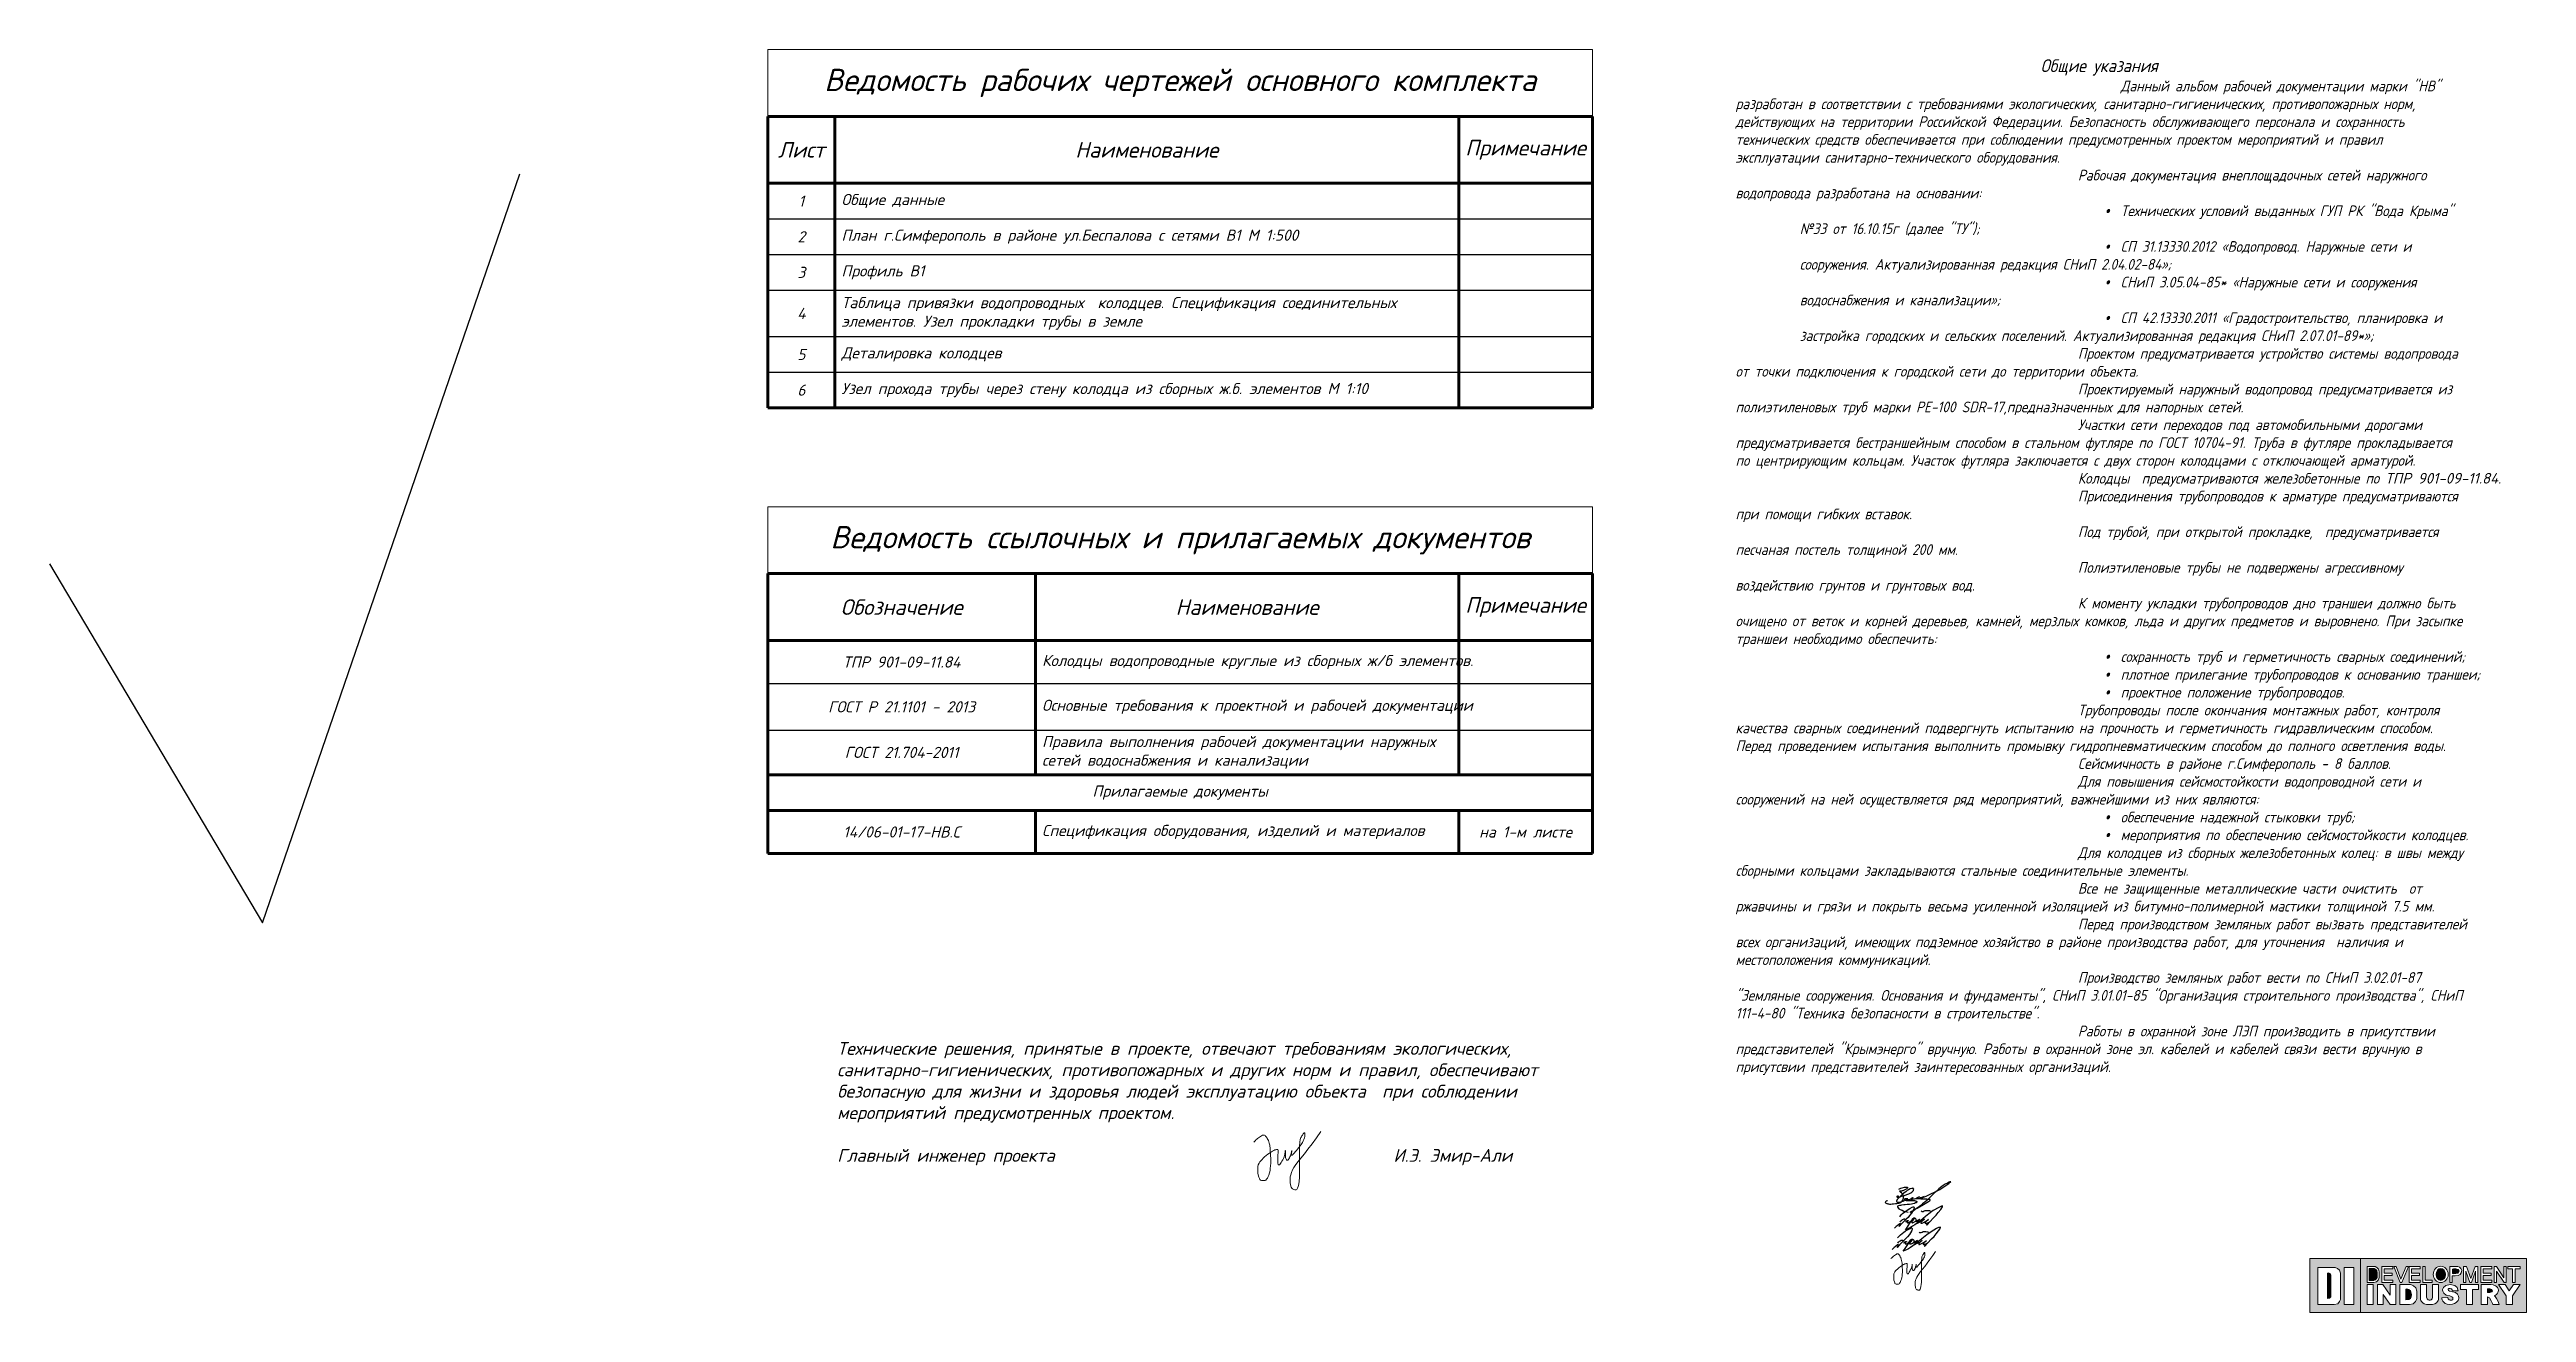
# Model space of a CAD drawing. Header units: millimetres. Extents: x 41097286 to 44249727, y 21258419 to 22595975.
# Drawn here: x 41097286 to 41375157, y 22408410 to 22550100 of the extents above; entities that cross this region are included whole.
import ezdxf

# ---------------------------------------------------------------- set-up
doc = ezdxf.new("R2010")
doc.units = ezdxf.units.MM
doc.layers.add('Слой 2', color=7, linetype='Continuous')
doc.styles.add('note', font='isocpeur.ttf', dxfattribs={"width": 0.9, "oblique": 15})
doc.styles.get("Standard").update_dxf_attribs({"font": 'isocpeui.ttf'})

msp = doc.modelspace()

# ---------------------------------------------------------------- texts
at = {"color": 7, "lineweight": -3, "insert": (41286433.714, 22549008.749), "char_height": 1200, "width": 81832.56762, "attachment_point": 1, "style": 'note'}
msp.add_mtext('\\pi34211;{\\H1.2x;Общие указания\\P\\pi0;\\H0.83333x;^I^IДанный альбом рабочей документации марки "НВ" разработан в соответствии с требованиями экологических, санитарно-гигиенических, противопожарных норм, действующих на территории Российской Федерации. Безопасность обслуживающего персонала и сохранность технических средств обеспечивается при соблюдении предусмотренных проектом мероприятий и правил эксплуатации санитарно-технического оборудования.}\\P^IРабочая документация внеплощадочных сетей наружного водопровода разработана на основании:\\P\\pl7200,t9600;{\\fSymbol|b0|i0|c2|p18;·^I}Технических условий выданных ГУП РК "Вода Крыма"  №33 от 16.10.15г (далее "ТУ");\\P{\\fSymbol|b0|i0|c2|p18;·^I}СП 31.13330.2012 {\\fGOST_type_A|b0|i0|c204|p2;\\C256;«}Водопровод. Наружные сети и сооружения. Актуализированная редакция СНиП 2.04.02-84{\\fGOST_type_A|b0|i0|c204|p2;\\C256;»};\\P{\\fSymbol|b0|i0|c2|p18;·^I}СНиП 3.05.04-85* {\\fGOST_type_A|b0|i0|c204|p2;\\C256;«}Наружные сети и сооружения водоснабжения и канализации{\\fGOST_type_A|b0|i0|c204|p2;\\C256;»};\\P{\\fSymbol|b0|i0|c2|p18;·^I}СП 42.13330.2011 {\\fGOST_type_A|b0|i0|c204|p2;\\C256;«}Градостроительство, планировка и застройка городских и сельских поселений. Актуализированная редакция СНиП 2.07.01-89*{\\fGOST_type_A|b0|i0|c204|p2;\\C256;»};\\P\\pl0,tz;^IПроектом предусматривается устройство системы водопровода  от точки подключения к городской сети до территории объекта.\\P^IПроектируемый наружный водопровод предусматривается из полиэтиленовых труб марки PE-100 SDR-17,предназначенных для напорных сетей.\\P^IУчастки сети переходов под автомобильными дорогами предусматривается бестраншейным способом в стальном футляре по ГОСТ 10704-91. Труба в футляре прокладывается по центрирующим кольцам. Участок футляра заключается с двух сторон колодцами с отключающей арматурой.\\P^IКолодцы  предусматриваются железобетонные по {\\fISOCPEUR|b0|i1|c204|p34;\\Q0;\\W1;\\C0;ТПР 901-09-11.84}.\\P^IПрисоединения трубопроводов к арматуре предусматриваются при помощи гибких вставок. \\P^IПод трубой, при открытой прокладке,  предусматривается песчаная постель толщиной 200 мм.\\P^IПолиэтиленовые трубы не подвержены агрессивному воздействию грунтов и грунтовых вод.\\P^IК моменту укладки трубопроводов дно траншеи должно быть очищено от веток и корней деревьев, камней, мерзлых комков, льда и других предметов и выровнено. При засыпке траншеи необходимо обеспечить:\\P\\pl7200,t9600;{\\fSymbol|b0|i0|c2|p18;·^I}сохранность труб и герметичность сварных соединений;\\P{\\fSymbol|b0|i0|c2|p18;·^I}плотное прилегание трубопроводов к основанию траншеи;\\P{\\fSymbol|b0|i0|c2|p18;·^I}проектное положение трубопроводов.\\P\\pl0,tz;^IТрубопроводы после окончания монтажных работ, контроля качества сварных соединений подвергнуть испытанию на прочность и герметичность гидравлическим способом. Перед проведением испытания выполнить промывку гидропневматическим способом до полного осветления воды.\\P^IСейсмичность в районе г.Симферополь - 8 баллов. \\P^IДля повышения сейсмостойкости водопроводной сети и сооружений на ней осуществляется ряд мероприятий, важнейшими из них являются:\\P\\pl7200,t9600;{\\fSymbol|b0|i0|c2|p18;·^I}обеспечение надежной стыковки труб;\\P{\\fSymbol|b0|i0|c2|p18;·^I}мероприятия по обеспечению сейсмостойкости колодцев.\\P\\pl0,tz;^IДля колодцев из сборных железобетонных колец: в швы между сборными кольцами закладываются стальные соединительные элементы.\\P^IВсе не защищенные металлические части очистить  от ржавчины и грязи и покрыть весьма усиленной изоляцией из битумно-полимерной мастики толщиной 7.5 мм.\\P^IПеред производством земляных работ вызвать представителей всех организаций, имеющих подземное хозяйство в районе производства работ, для уточнения  наличия и местоположения коммуникаций.\\P{\\A1;^IПроизводство земляных работ вести по СНиП 3.02.01-87 "Земляные сооружения. Основания и фундаменты", СНиП 3.01.01-85 "Организация строительного производства", СНиП 111-4-80 "Техника безопасности в строительстве".\\P^IРаботы в охранной зоне ЛЭП производить в присутствии представителей "Крымэнерго" вручную. Работы в охранной зоне эл. кабелей и кабелей связи вести вручную в присутсвии представителей заинтересованных организаций.\\P^I}\\P^I\\P{\\fArial|b0|i0|c204|p34;\\P\\P^I\\P}\\P                \\P\\P^I', dxfattribs=at)
at = {"color": 7, "lineweight": -3, "insert": (41185648.699, 22438753.673), "char_height": 1200, "width": 81832.56762, "attachment_point": 1}
msp.add_mtext('{\\H1.2x;Технические решения, принятые в проекте, отвечают требованиям экологических, санитарно-гигиенических, противопожарных и других норм и правил, обеспечивают \\H1.3889x; \\H0.72x;безопасную для жизни и здоровья людей эксплуатацию объекта  при соблюдении \\H1.2593x; \\H0.79412x;мероприятий предусмотренных проектом.\\H1.3025x; \\H0.76777x;\\P\\H1.4964x; \\H0.66827x;\\PГлавный инженер проекта ^I^I^I^I^I^I^I^IИ.Э. Эмир-Али\\H1.4318x; }', dxfattribs=at)

# ---------------------------------------------------------------- blocks, each defined once
blk = doc.blocks.new('*T156')
at = {"color": 0, "linetype": 'Continuous', "lineweight": 60, "transparency": 16777216}
for p, q in [((0, -7500), (92500, -7500)), ((0, -7500), (0, -40208)), ((7500, -7500), (7500, -40208)), ((77500, -7500), (77500, -40208)), ((92500, -7500), (92500, -40208)), ((0, -15000), (92500, -15000)), ((0, -40208), (92500, -40208))]:
    blk.add_line(p, q, dxfattribs=at)
at = {"color": 0, "linetype": 'Continuous', "transparency": 16777216}
for p, q in [((0, -19000), (92500, -19000)), ((7500, -23000), (92500, -23000)), ((0, -27000), (92500, -27000)), ((0, -32208), (92500, -32208)), ((0, -36208), (92500, -36208))]:
    blk.add_line(p, q, dxfattribs=at)
at = {"color": 0, "linetype": 'ByBlock', "lineweight": -2, "transparency": 16777216}
blk.add_line((0, -23000), (7500, -23000), dxfattribs=at)
at = {"layer": 'Defpoints', "color": 8, "linetype": 'ByBlock', "lineweight": 0, "transparency": 16777216}
for p, q in [((0, 0), (92500, 0)), ((0, 0), (0, -7500)), ((92500, 0), (92500, -7500))]:
    blk.add_line(p, q, dxfattribs=at)
at = {"color": 0, "linetype": 'Continuous', "lineweight": -3, "transparency": 16777216}
for s, insert, char_height, width, attachment_point in [('Ведомость рабочих чертежей основного комплекта', (46250, -3750), 2500, 91000, 5), ('Лист', (3750, -11250), 1750, 6000, 5), ('Наименование', (42500, -11250), 1750, 68500, 5), ('Примечание', (85000, -11250), 1750, 13500, 5), ('1', (3750, -17000), 1250, 6000, 5), ('Общие данные ', (8250, -17000), 1250, 68500, 4), ('2', (3750, -21000), 1250, 6000, 5), ('План г.Симферополь в районе ул.Беспалова с сетями В1 М 1:500', (8250, -21000), 1250, 68500, 4), ('3', (3750, -25000), 1250, 6000, 5), ('Профиль В1', (8250, -25000), 1250, 68500, 4), ('Таблица привязки водопроводных  колодцев. Спецификация соединительных элементов. Узел прокладки трубы в земле', (8250, -29604), 1250, 68500, 4), ('4', (3750, -29604), 1250, 6000, 5), ('5', (3750, -34208), 1250, 6000, 5), ('Деталировка колодцев', (8250, -34208), 1250, 68500, 4), ('6', (3750, -38208), 1250, 6000, 5), ('Узел прохода трубы через стену колодца из сборных ж.б. элементов М 1:10', (8250, -38208), 1250, 68500, 4)]:
    blk.add_mtext(s, dxfattribs=dict(at, insert=insert, char_height=char_height, width=width, attachment_point=attachment_point))
blk = doc.blocks.new('DI')
at = {"layer": 'Слой 2', "true_color": 0xf7931d}
h = blk.add_hatch(color=30, dxfattribs=at)
h.dxf.hatch_style = 2
h.paths.add_polyline_path([(-1796, 420), (-1796, -450), (-975, -450), (-975, 420)])
edge = h.paths.add_edge_path()
edge.add_spline(control_points=[(-1300, -226), (-1300, -226), (-1303, -324), (-1401, -324), (-1498, -324), (-1668, -324), (-1668, -324), (-1668, -324), (-1668, 277), (-1668, 277), (-1668, 277), (-1399, 277), (-1399, 277), (-1399, 277), (-1300, 255), (-1300, 186), (-1300, 116), (-1300, -226), (-1300, -226)], knot_values=[0, 0, 0, 0, 1, 1, 1, 2, 2, 2, 3, 3, 3, 4, 4, 4, 5, 5, 5, 6, 6, 6, 6], degree=3, periodic=0)
h.paths.add_polyline_path([(-1087, -324), (-1243, -324), (-1243, 277), (-1087, 277)])
at = {"layer": 'Слой 2', "true_color": 0x231f20}
h = blk.add_hatch(color=250, dxfattribs=at)
h.dxf.hatch_style = 2
h.paths.add_polyline_path([(-975, 420), (-975, -450), (1699, -450), (1699, 420)])
h.paths.add_polyline_path([(1176, 292), (1217, 292), (1335, 110), (1335, 292), (1373, 292), (1373, 32), (1338, 32), (1217, 215), (1217, 32), (1176, 32)])
h.paths.add_polyline_path([(682, 292), (732, 292), (800, 97), (874, 292), (916, 292), (916, 32), (877, 32), (877, 215), (815, 32), (787, 32), (722, 215), (722, 32), (682, 32)])
edge = h.paths.add_edge_path()
edge.add_spline(control_points=[(465, 292), (465, 292), (583, 292), (583, 292), (583, 292), (654, 282), (654, 225), (654, 167), (623, 138), (551, 139), (502, 140), (502, 140), (502, 140), (502, 140), (502, 32), (502, 32), (502, 32), (465, 32), (465, 32), (465, 32), (465, 292), (465, 292)], knot_values=[0, 0, 0, 0, 1, 1, 1, 2, 2, 2, 3, 3, 3, 4, 4, 4, 5, 5, 5, 6, 6, 6, 7, 7, 7, 7], degree=3, periodic=0)
h.paths.add_polyline_path([(28, 292), (66, 292), (66, 69), (177, 69), (177, 32), (28, 32)])
h.paths.add_polyline_path([(-401, 292), (-326, 86), (-242, 292), (-203, 292), (-313, 32), (-339, 32), (-442, 292)])
h.paths.add_polyline_path([(-634, 292), (-457, 292), (-457, 252), (-596, 251), (-596, 186), (-466, 186), (-466, 146), (-596, 146), (-596, 69), (-457, 69), (-457, 32), (-634, 32)])
h.paths.add_polyline_path([(-775, -324), (-872, -324), (-872, 1), (-775, 1)])
edge = h.paths.add_edge_path()
edge.add_spline(control_points=[(-761, 32), (-830, 32), (-872, 32), (-872, 32), (-872, 32), (-872, 292), (-872, 292), (-872, 292), (-753, 292), (-753, 292), (-753, 292), (-678, 277), (-678, 207), (-678, 136), (-678, 112), (-678, 112), (-678, 112), (-693, 32), (-761, 32)], knot_values=[0, 0, 0, 0, 1, 1, 1, 2, 2, 2, 3, 3, 3, 4, 4, 4, 5, 5, 5, 6, 6, 6, 6], degree=3, periodic=0)
h.paths.add_polyline_path([(-409, -324), (-500, -324), (-612, -162), (-612, -324), (-704, -324), (-704, 1), (-615, 1), (-500, -172), (-500, 1), (-409, 1)])
edge = h.paths.add_edge_path()
edge.add_spline(control_points=[(-68, -224), (-68, -224), (-90, -324), (-186, -324), (-282, -324), (-342, -324), (-342, -324), (-342, -324), (-342, 0), (-342, 0), (-342, 0), (-173, 0), (-173, 0), (-173, 0), (-68, -18), (-68, -106), (-68, -194), (-68, -224), (-68, -224)], knot_values=[0, 0, 0, 0, 1, 1, 1, 2, 2, 2, 3, 3, 3, 4, 4, 4, 5, 5, 5, 6, 6, 6, 6], degree=3, periodic=0)
h.paths.add_polyline_path([(-16, 252), (-155, 251), (-155, 186), (-26, 186), (-26, 146), (-155, 146), (-155, 69), (-16, 69), (-16, 32), (-193, 32), (-193, 292), (-16, 292)])
edge = h.paths.add_edge_path()
edge.add_spline(control_points=[(282, -225), (282, -225), (282, -324), (136, -324), (-10, -324), (-10, -225), (-10, -225), (-10, -225), (-10, 0), (-10, 0), (-10, 0), (88, 0), (88, 0), (88, 0), (88, -149), (88, -202), (88, -255), (136, -254), (136, -254), (136, -254), (185, -255), (185, -202), (185, -149), (185, 0), (185, 0), (185, 0), (282, 0), (282, 0), (282, 0), (282, -225), (282, -225)], knot_values=[0, 0, 0, 0, 1, 1, 1, 2, 2, 2, 3, 3, 3, 4, 4, 4, 5, 5, 5, 6, 6, 6, 7, 7, 7, 8, 8, 8, 9, 9, 9, 10, 10, 10, 10], degree=3, periodic=0)
edge = h.paths.add_edge_path()
edge.add_spline(control_points=[(196, 164), (196, 237), (250, 296), (316, 296), (383, 296), (436, 237), (436, 164), (436, 91), (383, 32), (316, 32), (250, 32), (196, 91), (196, 164)], knot_values=[0, 0, 0, 0, 1, 1, 1, 2, 2, 2, 3, 3, 3, 4, 4, 4, 4], degree=3, periodic=0)
edge = h.paths.add_edge_path()
edge.add_spline(control_points=[(608, -212), (606, -232), (594, -321), (463, -321), (332, -321), (334, -212), (334, -212), (334, -212), (426, -210), (426, -210), (426, -210), (437, -253), (471, -254), (518, -254), (513, -228), (513, -228), (513, -228), (521, -198), (463, -184), (361, -184), (345, -93), (345, -93), (345, -93), (346, 1), (471, 1), (596, 1), (595, -99), (595, -99), (595, -99), (505, -99), (505, -99), (505, -99), (507, -67), (471, -63), (435, -58), (443, -67), (437, -76), (431, -86), (427, -104), (504, -116), (582, -116), (609, -192), (608, -212)], knot_values=[0, 0, 0, 0, 1, 1, 1, 2, 2, 2, 3, 3, 3, 4, 4, 4, 5, 5, 5, 6, 6, 6, 7, 7, 7, 8, 8, 8, 9, 9, 9, 10, 10, 10, 11, 11, 11, 12, 12, 12, 13, 13, 13, 14, 14, 14, 14], degree=3, periodic=0)
h.paths.add_polyline_path([(924, -81), (826, -81), (826, -324), (779, -324), (732, -324), (732, -81), (634, -81), (634, 0), (779, 0), (924, 0)])
h.paths.add_polyline_path([(962, 292), (1140, 292), (1140, 252), (1000, 251), (1000, 186), (1130, 186), (1130, 146), (1000, 146), (1000, 69), (1140, 69), (1140, 32), (962, 32)])
edge = h.paths.add_edge_path()
edge.add_spline(control_points=[(1157, -324), (1157, -324), (1118, -196), (1071, -196), (1071, -236), (1071, -324), (1071, -324), (1071, -324), (969, -324), (969, -324), (969, -324), (969, -321), (969, -321), (969, -321), (969, 0), (969, 0), (969, 0), (1082, -1), (1082, -1), (1082, -1), (1155, 6), (1200, -19), (1223, -31), (1247, -63), (1247, -92), (1247, -109), (1242, -126), (1234, -138), (1214, -171), (1181, -180), (1181, -180), (1181, -180), (1254, -258), (1259, -324), (1196, -324), (1157, -324), (1157, -324)], knot_values=[0, 0, 0, 0, 1, 1, 1, 2, 2, 2, 3, 3, 3, 4, 4, 4, 5, 5, 5, 6, 6, 6, 7, 7, 7, 8, 8, 8, 9, 9, 9, 10, 10, 10, 11, 11, 11, 12, 12, 12, 12], degree=3, periodic=0)
h.paths.add_polyline_path([(1473, -181), (1473, -324), (1422, -324), (1371, -324), (1371, -181), (1248, 1), (1356, 1), (1422, -99), (1488, 1), (1596, 1)])
h.paths.add_polyline_path([(1596, 254), (1516, 254), (1516, 32), (1474, 32), (1474, 254), (1399, 254), (1399, 292), (1596, 292)])
at = {"layer": 'Слой 2', "true_color": 0xf7931d}
h = blk.add_hatch(color=30, dxfattribs=at)
h.dxf.hatch_style = 2
edge = h.paths.add_edge_path()
edge.add_spline(control_points=[(-1508, 186), (-1508, 186), (-1508, -223), (-1508, -223), (-1460, -223), (-1457, -193), (-1457, -193), (-1457, -193), (-1457, 119), (-1457, 156), (-1457, 192), (-1508, 186), (-1508, 186)], knot_values=[0, 0, 0, 0, 1, 1, 1, 2, 2, 2, 3, 3, 3, 4, 4, 4, 4], degree=3, periodic=0)
at = {"layer": 'Слой 2', "true_color": 0x231f20}
h = blk.add_hatch(color=250, dxfattribs=at)
h.dxf.hatch_style = 2
edge = h.paths.add_edge_path()
edge.add_spline(control_points=[(-758, 258), (-758, 258), (-836, 258), (-836, 258), (-836, 258), (-836, 66), (-836, 66), (-836, 66), (-808, 66), (-764, 66), (-719, 66), (-709, 125), (-709, 125), (-709, 125), (-709, 143), (-709, 195), (-709, 247), (-758, 258), (-758, 258)], knot_values=[0, 0, 0, 0, 1, 1, 1, 2, 2, 2, 3, 3, 3, 4, 4, 4, 5, 5, 5, 6, 6, 6, 6], degree=3, periodic=0)
h = blk.add_hatch(color=250, dxfattribs=at)
h.dxf.hatch_style = 2
edge = h.paths.add_edge_path()
edge.add_spline(control_points=[(316, 260), (274, 260), (240, 217), (240, 164), (240, 111), (274, 68), (316, 68), (358, 68), (392, 111), (392, 164), (392, 217), (358, 260), (316, 260)], knot_values=[0, 0, 0, 0, 1, 1, 1, 2, 2, 2, 3, 3, 3, 4, 4, 4, 4], degree=3, periodic=0)
h = blk.add_hatch(color=250, dxfattribs=at)
h.dxf.hatch_style = 2
edge = h.paths.add_edge_path()
edge.add_spline(control_points=[(614, 214), (614, 266), (504, 250), (504, 250), (504, 250), (504, 177), (504, 177), (504, 177), (614, 161), (614, 214)], knot_values=[0, 0, 0, 0, 1, 1, 1, 2, 2, 2, 3, 3, 3, 3], degree=3, periodic=0)
h = blk.add_hatch(color=250, dxfattribs=at)
h.dxf.hatch_style = 2
edge = h.paths.add_edge_path()
edge.add_spline(control_points=[(-244, -72), (-244, -72), (-244, -244), (-244, -244), (-172, -244), (-155, -219), (-155, -158), (-155, -57), (-244, -72), (-244, -72)], knot_values=[0, 0, 0, 0, 1, 1, 1, 2, 2, 2, 3, 3, 3, 3], degree=3, periodic=0)
h = blk.add_hatch(color=250, dxfattribs=at)
h.dxf.hatch_style = 2
edge = h.paths.add_edge_path()
edge.add_spline(control_points=[(1068, -71), (1068, -71), (1068, -127), (1068, -127), (1068, -127), (1151, -138), (1151, -99), (1151, -60), (1068, -71), (1068, -71)], knot_values=[0, 0, 0, 0, 1, 1, 1, 2, 2, 2, 3, 3, 3, 3], degree=3, periodic=0)
at = {"layer": 'Слой 2', "lineweight": 0}
for points in [[(-1796, 420), (-1796, -450), (-975, -450), (-975, 420), (-1796, 420)], [(-975, 420), (-975, -450), (1699, -450), (1699, 420), (-975, 420)], [(-1087, -324), (-1243, -324), (-1243, 277), (-1087, 277), (-1087, -324)], [(-775, -324), (-872, -324), (-872, 1), (-775, 1), (-775, -324)], [(-409, -324), (-500, -324), (-612, -162), (-612, -324), (-704, -324), (-704, 1), (-615, 1), (-500, -172), (-500, 1), (-409, 1), (-409, -324)], [(-634, 292), (-457, 292), (-457, 252), (-596, 251), (-596, 186), (-466, 186), (-466, 146), (-596, 146), (-596, 69), (-457, 69), (-457, 32), (-634, 32), (-634, 292)], [(-401, 292), (-326, 86), (-242, 292), (-203, 292), (-313, 32), (-339, 32), (-442, 292), (-401, 292)], [(-16, 252), (-155, 251), (-155, 186), (-26, 186), (-26, 146), (-155, 146), (-155, 69), (-16, 69), (-16, 32), (-193, 32), (-193, 292), (-16, 292), (-16, 252)], [(28, 292), (66, 292), (66, 69), (177, 69), (177, 32), (28, 32), (28, 292)], [(924, -81), (826, -81), (826, -324), (779, -324), (732, -324), (732, -81), (634, -81), (634, 0), (779, 0), (924, 0), (924, -81)], [(682, 292), (732, 292), (800, 97), (874, 292), (916, 292), (916, 32), (877, 32), (877, 215), (815, 32), (787, 32), (722, 215), (722, 32), (682, 32), (682, 292)], [(962, 292), (1140, 292), (1140, 252), (1000, 251), (1000, 186), (1130, 186), (1130, 146), (1000, 146), (1000, 69), (1140, 69), (1140, 32), (962, 32), (962, 292)], [(1176, 292), (1217, 292), (1335, 110), (1335, 292), (1373, 292), (1373, 32), (1338, 32), (1217, 215), (1217, 32), (1176, 32), (1176, 292)], [(1473, -181), (1473, -324), (1422, -324), (1371, -324), (1371, -181), (1248, 1), (1356, 1), (1422, -99), (1488, 1), (1596, 1), (1473, -181)], [(1596, 254), (1516, 254), (1516, 32), (1474, 32), (1474, 254), (1399, 254), (1399, 292), (1596, 292), (1596, 254)]]:
    blk.add_lwpolyline(points, dxfattribs=at)
for points, knots in [([(-1300, -226), (-1300, -226), (-1303, -324), (-1401, -324), (-1498, -324), (-1668, -324), (-1668, -324), (-1668, -324), (-1668, 277), (-1668, 277), (-1668, 277), (-1399, 277), (-1399, 277), (-1399, 277), (-1300, 255), (-1300, 186), (-1300, 116), (-1300, -226), (-1300, -226)], [0, 0, 0, 0, 1, 1, 1, 2, 2, 2, 3, 3, 3, 4, 4, 4, 5, 5, 5, 6, 6, 6, 6]), ([(-1508, 186), (-1508, 186), (-1508, -223), (-1508, -223), (-1460, -223), (-1457, -193), (-1457, -193), (-1457, -193), (-1457, 119), (-1457, 156), (-1457, 192), (-1508, 186), (-1508, 186)], [0, 0, 0, 0, 1, 1, 1, 2, 2, 2, 3, 3, 3, 4, 4, 4, 4]), ([(-761, 32), (-830, 32), (-872, 32), (-872, 32), (-872, 32), (-872, 292), (-872, 292), (-872, 292), (-753, 292), (-753, 292), (-753, 292), (-678, 277), (-678, 207), (-678, 136), (-678, 112), (-678, 112), (-678, 112), (-693, 32), (-761, 32)], [0, 0, 0, 0, 1, 1, 1, 2, 2, 2, 3, 3, 3, 4, 4, 4, 5, 5, 5, 6, 6, 6, 6]), ([(-758, 258), (-758, 258), (-836, 258), (-836, 258), (-836, 258), (-836, 66), (-836, 66), (-836, 66), (-808, 66), (-764, 66), (-719, 66), (-709, 125), (-709, 125), (-709, 125), (-709, 143), (-709, 195), (-709, 247), (-758, 258), (-758, 258)], [0, 0, 0, 0, 1, 1, 1, 2, 2, 2, 3, 3, 3, 4, 4, 4, 5, 5, 5, 6, 6, 6, 6]), ([(-68, -224), (-68, -224), (-90, -324), (-186, -324), (-282, -324), (-342, -324), (-342, -324), (-342, -324), (-342, 0), (-342, 0), (-342, 0), (-173, 0), (-173, 0), (-173, 0), (-68, -18), (-68, -106), (-68, -194), (-68, -224), (-68, -224)], [0, 0, 0, 0, 1, 1, 1, 2, 2, 2, 3, 3, 3, 4, 4, 4, 5, 5, 5, 6, 6, 6, 6]), ([(282, -225), (282, -225), (282, -324), (136, -324), (-10, -324), (-10, -225), (-10, -225), (-10, -225), (-10, 0), (-10, 0), (-10, 0), (88, 0), (88, 0), (88, 0), (88, -149), (88, -202), (88, -255), (136, -254), (136, -254), (136, -254), (185, -255), (185, -202), (185, -149), (185, 0), (185, 0), (185, 0), (282, 0), (282, 0), (282, 0), (282, -225), (282, -225)], [0, 0, 0, 0, 1, 1, 1, 2, 2, 2, 3, 3, 3, 4, 4, 4, 5, 5, 5, 6, 6, 6, 7, 7, 7, 8, 8, 8, 9, 9, 9, 10, 10, 10, 10]), ([(196, 164), (196, 237), (250, 296), (316, 296), (383, 296), (436, 237), (436, 164), (436, 91), (383, 32), (316, 32), (250, 32), (196, 91), (196, 164)], [0, 0, 0, 0, 1, 1, 1, 2, 2, 2, 3, 3, 3, 4, 4, 4, 4]), ([(316, 260), (274, 260), (240, 217), (240, 164), (240, 111), (274, 68), (316, 68), (358, 68), (392, 111), (392, 164), (392, 217), (358, 260), (316, 260)], [0, 0, 0, 0, 1, 1, 1, 2, 2, 2, 3, 3, 3, 4, 4, 4, 4]), ([(608, -212), (606, -232), (594, -321), (463, -321), (332, -321), (334, -212), (334, -212), (334, -212), (426, -210), (426, -210), (426, -210), (437, -253), (471, -254), (518, -254), (513, -228), (513, -228), (513, -228), (521, -198), (463, -184), (361, -184), (345, -93), (345, -93), (345, -93), (346, 1), (471, 1), (596, 1), (595, -99), (595, -99), (595, -99), (505, -99), (505, -99), (505, -99), (507, -67), (471, -63), (435, -58), (443, -67), (437, -76), (431, -86), (427, -104), (504, -116), (582, -116), (609, -192), (608, -212)], [0, 0, 0, 0, 1, 1, 1, 2, 2, 2, 3, 3, 3, 4, 4, 4, 5, 5, 5, 6, 6, 6, 7, 7, 7, 8, 8, 8, 9, 9, 9, 10, 10, 10, 11, 11, 11, 12, 12, 12, 13, 13, 13, 14, 14, 14, 14]), ([(465, 292), (465, 292), (583, 292), (583, 292), (583, 292), (654, 282), (654, 225), (654, 167), (623, 138), (551, 139), (502, 140), (502, 140), (502, 140), (502, 140), (502, 32), (502, 32), (502, 32), (465, 32), (465, 32), (465, 32), (465, 292), (465, 292)], [0, 0, 0, 0, 1, 1, 1, 2, 2, 2, 3, 3, 3, 4, 4, 4, 5, 5, 5, 6, 6, 6, 7, 7, 7, 7]), ([(614, 214), (614, 266), (504, 250), (504, 250), (504, 250), (504, 177), (504, 177), (504, 177), (614, 161), (614, 214)], [0, 0, 0, 0, 1, 1, 1, 2, 2, 2, 3, 3, 3, 3]), ([(1157, -324), (1157, -324), (1118, -196), (1071, -196), (1071, -236), (1071, -324), (1071, -324), (1071, -324), (969, -324), (969, -324), (969, -324), (969, -321), (969, -321), (969, -321), (969, 0), (969, 0), (969, 0), (1082, -1), (1082, -1), (1082, -1), (1155, 6), (1200, -19), (1223, -31), (1247, -63), (1247, -92), (1247, -109), (1242, -126), (1234, -138), (1214, -171), (1181, -180), (1181, -180), (1181, -180), (1254, -258), (1259, -324), (1196, -324), (1157, -324), (1157, -324)], [0, 0, 0, 0, 1, 1, 1, 2, 2, 2, 3, 3, 3, 4, 4, 4, 5, 5, 5, 6, 6, 6, 7, 7, 7, 8, 8, 8, 9, 9, 9, 10, 10, 10, 11, 11, 11, 12, 12, 12, 12]), ([(-244, -72), (-244, -72), (-244, -244), (-244, -244), (-172, -244), (-155, -219), (-155, -158), (-155, -57), (-244, -72), (-244, -72)], [0, 0, 0, 0, 1, 1, 1, 2, 2, 2, 3, 3, 3, 3]), ([(1068, -71), (1068, -71), (1068, -127), (1068, -127), (1068, -127), (1151, -138), (1151, -99), (1151, -60), (1068, -71), (1068, -71)], [0, 0, 0, 0, 1, 1, 1, 2, 2, 2, 3, 3, 3, 3])]:
    blk.add_open_spline(points, degree=3, knots=knots, dxfattribs=at)
blk = doc.blocks.new('5')
at = {"color": 160, "lineweight": 9}
for points in [[(39.2, -189.1), (39.8, -188.4), (40.4, -187.8), (41.7, -186.8), (42.3, -186.4), (43.3, -185.8), (44.3, -185.2), (44.7, -185), (44.9, -185), (45, -185.1), (45.1, -185.3), (45.1, -185.6), (45, -185.9), (44.9, -186.3), (44.4, -187), (44, -187.7), (43.2, -188.6), (42.6, -189.4), (41.9, -190.1), (40, -191.9), (39, -193.1), (39.3, -192.6), (39.5, -192.3), (39.5, -192.1), (39.5, -192), (39.5, -191.9), (39.4, -191.9), (39.2, -192), (38.2, -192.8), (37.7, -193.1), (37, -193.8)], [(39.3, -191.2), (39.6, -190.8), (40, -190.5), (40.3, -190.3), (40.7, -190.1), (41, -190), (41.2, -190), (41.3, -190.1), (41.3, -190.3), (41.4, -190.6)], [(41.8, -191.3), (41.9, -191), (42, -190.9), (42.2, -190.7), (42.5, -190.6), (42.6, -190.6), (42.8, -190.6), (42.8, -190.6), (42.8, -190.6), (42.8, -190.7), (42.5, -190.9), (42.4, -191), (42.3, -191.2), (42.3, -191.4), (42.3, -191.5), (42.4, -191.6), (42.6, -191.6), (42.8, -191.5), (43.7, -191), (44.3, -190.7), (44.7, -190.5), (45.1, -189.9), (44.4, -190.7), (44.1, -191.2), (44.1, -191.4), (44.1, -191.5), (44.3, -191.6), (44.5, -191.6), (44.7, -191.5), (45.3, -191.2), (47.4, -190.1), (46.7, -190.8), (46.3, -191.3), (46.2, -191.6), (46.3, -191.8), (46.5, -191.7), (46.7, -191.6), (48.3, -190.8), (49.3, -190.1), (48.4, -190.9), (48, -191.3), (47.9, -191.6), (47.9, -191.8), (48.1, -191.8), (48.4, -191.7), (49.2, -191.3), (51, -190.3), (50, -191.1), (49.7, -191.5), (49.6, -191.7), (49.8, -191.9), (50, -191.8), (50.3, -191.7), (51.5, -191.2), (50.6, -191.8), (50.3, -192.2), (50.2, -192.4), (50.2, -192.5), (50.4, -192.5), (50.5, -192.4), (51.5, -191.2), (53.1, -189.5), (54.2, -188.5), (55, -187.4), (56, -186.2), (56.5, -185.5), (56.7, -185.1), (56.8, -184.9), (56.8, -184.8), (56.6, -184.7), (56.3, -184.8), (56, -184.9), (55.2, -185.3), (52.9, -186.6), (51.2, -187.9), (49.8, -189), (47.8, -190.6), (45.4, -192.4), (44.5, -193), (43.6, -193.6), (42.8, -194), (42.2, -194.3), (41.5, -194.5), (42, -193.9), (43.4, -191.8), (44.1, -190.6), (44.4, -190), (44.6, -189.8), (44.8, -189.7), (45, -189.6), (45.3, -189.6), (45.5, -189.7), (45.7, -189.9), (45.8, -190.1), (45.8, -190.4), (45.8, -190.5), (45.9, -190.7), (46, -190.9), (46.2, -191), (46.6, -191), (46.9, -191)], [(48, -186.7), (48.2, -186.9), (48.5, -186.9), (48.8, -186.9), (49.2, -186.7), (49.7, -186.5), (50.4, -186.5), (50.8, -186.5), (51.4, -186.6), (51.8, -186.8)]]:
    blk.add_lwpolyline(points, dxfattribs=at)
at = {"color": 160}
for points in [[(39.2, -189.1), (39.8, -188.4), (40.4, -187.8), (41.7, -186.8), (42.3, -186.4), (43.3, -185.8), (44.3, -185.2), (44.7, -185), (44.9, -185), (45, -185.1), (45.1, -185.3), (45.1, -185.6), (45, -185.9), (44.9, -186.3), (44.4, -187), (44, -187.7), (43.2, -188.6), (42.6, -189.4), (41.9, -190.1), (40, -191.9), (39, -193.1), (39.3, -192.6), (39.5, -192.3), (39.5, -192.1), (39.5, -192), (39.5, -191.9), (39.4, -191.9), (39.2, -192), (38.2, -192.8), (37.7, -193.1), (37, -193.8)], [(39.3, -191.2), (39.6, -190.8), (40, -190.5), (40.3, -190.3), (40.7, -190.1), (41, -190), (41.2, -190), (41.3, -190.1), (41.3, -190.3), (41.4, -190.6)], [(41.8, -191.3), (41.9, -191), (42, -190.9), (42.2, -190.7), (42.5, -190.6), (42.6, -190.6), (42.8, -190.6), (42.8, -190.6), (42.8, -190.6), (42.8, -190.7), (42.5, -190.9), (42.4, -191), (42.3, -191.2), (42.3, -191.4), (42.3, -191.5), (42.4, -191.6), (42.6, -191.6), (42.8, -191.5), (43.7, -191), (44.3, -190.7), (44.7, -190.5), (45.1, -189.9), (44.4, -190.7), (44.1, -191.2), (44.1, -191.4), (44.1, -191.5), (44.3, -191.6), (44.5, -191.6), (44.7, -191.5), (45.3, -191.2), (47.4, -190.1), (46.7, -190.8), (46.3, -191.3), (46.2, -191.6), (46.3, -191.8), (46.5, -191.7), (46.7, -191.6), (48.3, -190.8), (49.3, -190.1), (48.4, -190.9), (48, -191.3), (47.9, -191.6), (47.9, -191.8), (48.1, -191.8), (48.4, -191.7), (49.2, -191.3), (51, -190.3), (50, -191.1), (49.7, -191.5), (49.6, -191.7), (49.8, -191.9), (50, -191.8), (50.3, -191.7), (51.5, -191.2), (50.6, -191.8), (50.3, -192.2), (50.2, -192.4), (50.2, -192.5), (50.4, -192.5), (50.5, -192.4), (51.5, -191.2), (53.1, -189.5), (54.2, -188.5), (55, -187.4), (56, -186.2), (56.5, -185.5), (56.7, -185.1), (56.8, -184.9), (56.8, -184.8), (56.6, -184.7), (56.3, -184.8), (56, -184.9), (55.2, -185.3), (52.9, -186.6), (51.2, -187.9), (49.8, -189), (47.8, -190.6), (45.4, -192.4), (44.5, -193), (43.6, -193.6), (42.8, -194), (42.2, -194.3), (41.5, -194.5), (42, -193.9), (43.4, -191.8), (44.1, -190.6), (44.4, -190), (44.6, -189.8), (44.8, -189.7), (45, -189.6), (45.3, -189.6), (45.5, -189.7), (45.7, -189.9), (45.8, -190.1), (45.8, -190.4), (45.8, -190.5), (45.9, -190.7), (46, -190.9), (46.2, -191), (46.6, -191), (46.9, -191)], [(48, -186.7), (48.2, -186.9), (48.5, -186.9), (48.8, -186.9), (49.2, -186.7), (49.7, -186.5), (50.4, -186.5), (50.8, -186.5), (51.4, -186.6), (51.8, -186.8)]]:
    blk.add_lwpolyline(points, dxfattribs=at)
blk = doc.blocks.new('6')
at = {"color": 150, "lineweight": 9}
for points in [[(230, -194.6), (230.6, -194.5), (231.2, -194.4), (232, -194.2), (232.3, -194), (232.6, -194), (232.7, -193.9), (232.9, -193.9), (232.9, -193.8), (232.9, -193.8), (232.9, -193.7), (232.9, -193.7), (232.8, -193.8), (232.6, -193.8), (232.4, -193.9), (232.2, -194), (232.1, -194), (231.9, -194.1), (231.9, -194.2), (231.9, -194.3), (232, -194.4), (232.2, -194.4), (232.4, -194.4), (232.6, -194.3), (233.4, -194.2), (234, -194), (234.8, -193.6), (235.2, -193.4), (235.6, -193.3), (235.2, -193.4), (234.6, -193.7), (234.5, -193.8), (234.5, -193.8), (234.5, -193.9), (234.5, -194), (234.6, -194), (234.6, -194), (234.8, -194), (235.2, -194), (235.3, -194), (235.7, -193.9), (236.8, -193.5), (237.6, -193.2), (236.8, -193.5), (236.2, -193.7), (235.9, -193.8), (235.9, -193.9), (235.9, -193.9), (235.9, -194), (235.9, -194), (236, -194), (236.1, -194), (236.3, -193.9), (238.4, -193), (239.8, -192.4), (242.5, -191.1), (244.1, -190.2), (246.2, -188.8), (247.9, -187.7), (248.5, -187.2), (248.6, -187.1), (248.7, -187), (248.7, -187), (248.6, -187), (248.6, -187), (248.4, -187), (248.1, -187.1), (247.4, -187.5), (246.4, -188), (245.5, -188.6), (244.4, -189.4), (243.7, -190), (243.1, -190.6), (241.8, -191.8), (238.6, -194.8), (237.8, -195.5), (237.4, -195.9), (236.8, -196.3), (236.1, -197), (235, -197.8), (234.3, -198.3), (233.1, -199.2), (232.5, -199.6), (232.2, -199.8), (231.9, -199.9), (231.8, -199.9), (231.8, -199.7), (231.9, -199.6), (232.1, -199.4), (232.3, -199.3), (234.6, -198.1), (237.3, -196.5), (237.9, -196.1), (238.6, -195.7), (239.3, -195.3), (239.8, -195), (240, -194.9), (240.1, -194.8), (240.1, -194.7), (240.1, -194.7), (240, -194.6), (240, -194.6), (240, -194.5), (239.9, -194.5), (239.7, -194.4), (239.4, -194.4), (238.7, -194.3), (237.9, -194.3), (237.1, -194.3), (236.1, -194.3), (233.4, -194.1)], [(226.9, -190.1), (227.4, -189.8), (227.7, -189.7), (228.3, -189.5), (229.2, -189.3), (229.8, -189.2), (230.2, -189.2), (230.3, -189.2), (230.4, -189.2), (230.5, -189.3), (230.5, -189.4), (230.5, -189.4), (230.5, -189.5), (230.5, -189.6), (230.4, -189.7), (230.3, -189.9), (229.9, -190.1), (229.7, -190.2), (229.4, -190.4), (229.1, -190.5), (228.8, -190.7), (228.5, -190.8), (228.3, -190.8), (228, -190.9), (227.7, -190.9), (227.4, -191), (227.2, -191), (227.4, -191.2), (227.6, -191.3), (227.8, -191.4), (227.9, -191.6), (228.1, -191.8), (228.4, -192.1), (228.5, -192.4), (228.6, -192.8), (228.7, -193.3), (228.7, -193.7), (228.7, -194), (228.6, -194.3), (228.5, -194.7), (228.3, -194.9), (228.1, -195.3), (227.5, -195.8), (227.2, -196), (226.7, -196.1), (226, -196.3), (225.4, -196.3), (224.6, -196.4), (224.1, -196.4), (223.5, -196.5), (223.1, -196.5), (222.7, -196.4), (222.4, -196.4), (222.1, -196.3), (221.9, -196.2), (221.6, -196.1), (221.4, -195.9), (221.3, -195.7), (221.3, -195.5), (221.4, -195.3), (221.5, -195.1), (221.7, -195), (221.9, -194.9), (222.1, -194.9)], [(226.7, -193.2), (226.7, -193.1), (226.6, -193.1), (226.5, -193), (226.3, -192.9), (226.2, -193), (226.1, -193), (226, -193.2), (226, -193.3), (226.1, -193.4), (226.3, -193.5), (226.5, -193.5), (227.1, -193.4), (228, -193.1), (229.3, -192.7), (230.3, -192.4), (231.1, -192.1), (231.9, -191.7), (232.3, -191.3), (232.7, -190.9), (233.1, -190.6), (233.1, -190.3), (233.2, -190.1), (233.1, -190), (233.1, -189.9), (233, -189.8), (232.8, -189.8), (232.5, -189.7), (232.3, -189.8), (231.6, -190), (230.9, -190.4), (230.4, -190.7), (229.8, -191.2), (229.1, -191.7), (228.2, -192.4), (227.1, -193.5), (226.6, -194), (226.3, -194.3), (226.1, -194.5), (226, -194.8), (225.9, -195), (225.9, -195.2), (226, -195.4), (226.2, -195.5), (226.4, -195.6), (226.6, -195.6), (226.9, -195.6), (227.6, -195.4), (228.7, -195.1), (230, -194.6), (230.4, -194.4), (230.5, -194.3), (230.6, -194.2), (230.6, -194.2), (230.5, -194.1), (230.4, -194.1), (230.3, -194.1), (230, -194.1), (229.8, -194.1), (229.6, -194.2), (229.4, -194.2), (229.3, -194.3), (229.3, -194.4), (229.4, -194.6), (229.4, -194.6), (229.6, -194.7), (229.9, -194.8), (230.6, -194.9), (231.3, -194.8), (231.8, -194.8), (232.2, -194.8), (232.8, -194.8), (233.2, -194.9), (233.5, -194.9), (233.8, -195), (234, -195), (234.2, -195.2), (234.4, -195.3), (234.5, -195.4), (234.4, -195.6), (234.3, -195.7), (234.2, -195.8), (233.9, -195.9), (233.5, -196.1), (232.8, -196.3), (232.2, -196.4), (231.3, -196.5), (230.4, -196.6), (229.6, -196.7), (229, -196.7), (228, -196.8), (227.5, -196.9), (227.1, -197), (226.7, -197.1), (226.4, -197.2), (226.3, -197.3), (226.3, -197.5), (226.4, -197.7), (226.5, -197.9), (226.6, -198), (226.9, -198.4), (227.4, -198.6), (227.8, -198.8), (228.3, -199), (229, -199.3), (229.7, -199.5), (230.2, -199.7), (230.8, -199.8)]]:
    blk.add_lwpolyline(points, dxfattribs=at)
at = {"color": 150}
for points in [[(230, -194.6), (230.6, -194.5), (231.2, -194.4), (232, -194.2), (232.3, -194), (232.6, -194), (232.7, -193.9), (232.9, -193.9), (232.9, -193.8), (232.9, -193.8), (232.9, -193.7), (232.9, -193.7), (232.8, -193.8), (232.6, -193.8), (232.4, -193.9), (232.2, -194), (232.1, -194), (231.9, -194.1), (231.9, -194.2), (231.9, -194.3), (232, -194.4), (232.2, -194.4), (232.4, -194.4), (232.6, -194.3), (233.4, -194.2), (234, -194), (234.8, -193.6), (235.2, -193.4), (235.6, -193.3), (235.2, -193.4), (234.6, -193.7), (234.5, -193.8), (234.5, -193.8), (234.5, -193.9), (234.5, -194), (234.6, -194), (234.6, -194), (234.8, -194), (235.2, -194), (235.3, -194), (235.7, -193.9), (236.8, -193.5), (237.6, -193.2), (236.8, -193.5), (236.2, -193.7), (235.9, -193.8), (235.9, -193.9), (235.9, -193.9), (235.9, -194), (235.9, -194), (236, -194), (236.1, -194), (236.3, -193.9), (238.4, -193), (239.8, -192.4), (242.5, -191.1), (244.1, -190.2), (246.2, -188.8), (247.9, -187.7), (248.5, -187.2), (248.6, -187.1), (248.7, -187), (248.7, -187), (248.6, -187), (248.6, -187), (248.4, -187), (248.1, -187.1), (247.4, -187.5), (246.4, -188), (245.5, -188.6), (244.4, -189.4), (243.7, -190), (243.1, -190.6), (241.8, -191.8), (238.6, -194.8), (237.8, -195.5), (237.4, -195.9), (236.8, -196.3), (236.1, -197), (235, -197.8), (234.3, -198.3), (233.1, -199.2), (232.5, -199.6), (232.2, -199.8), (231.9, -199.9), (231.8, -199.9), (231.8, -199.7), (231.9, -199.6), (232.1, -199.4), (232.3, -199.3), (234.6, -198.1), (237.3, -196.5), (237.9, -196.1), (238.6, -195.7), (239.3, -195.3), (239.8, -195), (240, -194.9), (240.1, -194.8), (240.1, -194.7), (240.1, -194.7), (240, -194.6), (240, -194.6), (240, -194.5), (239.9, -194.5), (239.7, -194.4), (239.4, -194.4), (238.7, -194.3), (237.9, -194.3), (237.1, -194.3), (236.1, -194.3), (233.4, -194.1)], [(226.9, -190.1), (227.4, -189.8), (227.7, -189.7), (228.3, -189.5), (229.2, -189.3), (229.8, -189.2), (230.2, -189.2), (230.3, -189.2), (230.4, -189.2), (230.5, -189.3), (230.5, -189.4), (230.5, -189.4), (230.5, -189.5), (230.5, -189.6), (230.4, -189.7), (230.3, -189.9), (229.9, -190.1), (229.7, -190.2), (229.4, -190.4), (229.1, -190.5), (228.8, -190.7), (228.5, -190.8), (228.3, -190.8), (228, -190.9), (227.7, -190.9), (227.4, -191), (227.2, -191), (227.4, -191.2), (227.6, -191.3), (227.8, -191.4), (227.9, -191.6), (228.1, -191.8), (228.4, -192.1), (228.5, -192.4), (228.6, -192.8), (228.7, -193.3), (228.7, -193.7), (228.7, -194), (228.6, -194.3), (228.5, -194.7), (228.3, -194.9), (228.1, -195.3), (227.5, -195.8), (227.2, -196), (226.7, -196.1), (226, -196.3), (225.4, -196.3), (224.6, -196.4), (224.1, -196.4), (223.5, -196.5), (223.1, -196.5), (222.7, -196.4), (222.4, -196.4), (222.1, -196.3), (221.9, -196.2), (221.6, -196.1), (221.4, -195.9), (221.3, -195.7), (221.3, -195.5), (221.4, -195.3), (221.5, -195.1), (221.7, -195), (221.9, -194.9), (222.1, -194.9)], [(226.7, -193.2), (226.7, -193.1), (226.6, -193.1), (226.5, -193), (226.3, -192.9), (226.2, -193), (226.1, -193), (226, -193.2), (226, -193.3), (226.1, -193.4), (226.3, -193.5), (226.5, -193.5), (227.1, -193.4), (228, -193.1), (229.3, -192.7), (230.3, -192.4), (231.1, -192.1), (231.9, -191.7), (232.3, -191.3), (232.7, -190.9), (233.1, -190.6), (233.1, -190.3), (233.2, -190.1), (233.1, -190), (233.1, -189.9), (233, -189.8), (232.8, -189.8), (232.5, -189.7), (232.3, -189.8), (231.6, -190), (230.9, -190.4), (230.4, -190.7), (229.8, -191.2), (229.1, -191.7), (228.2, -192.4), (227.1, -193.5), (226.6, -194), (226.3, -194.3), (226.1, -194.5), (226, -194.8), (225.9, -195), (225.9, -195.2), (226, -195.4), (226.2, -195.5), (226.4, -195.6), (226.6, -195.6), (226.9, -195.6), (227.6, -195.4), (228.7, -195.1), (230, -194.6), (230.4, -194.4), (230.5, -194.3), (230.6, -194.2), (230.6, -194.2), (230.5, -194.1), (230.4, -194.1), (230.3, -194.1), (230, -194.1), (229.8, -194.1), (229.6, -194.2), (229.4, -194.2), (229.3, -194.3), (229.3, -194.4), (229.4, -194.6), (229.4, -194.6), (229.6, -194.7), (229.9, -194.8), (230.6, -194.9), (231.3, -194.8), (231.8, -194.8), (232.2, -194.8), (232.8, -194.8), (233.2, -194.9), (233.5, -194.9), (233.8, -195), (234, -195), (234.2, -195.2), (234.4, -195.3), (234.5, -195.4), (234.4, -195.6), (234.3, -195.7), (234.2, -195.8), (233.9, -195.9), (233.5, -196.1), (232.8, -196.3), (232.2, -196.4), (231.3, -196.5), (230.4, -196.6), (229.6, -196.7), (229, -196.7), (228, -196.8), (227.5, -196.9), (227.1, -197), (226.7, -197.1), (226.4, -197.2), (226.3, -197.3), (226.3, -197.5), (226.4, -197.7), (226.5, -197.9), (226.6, -198), (226.9, -198.4), (227.4, -198.6), (227.8, -198.8), (228.3, -199), (229, -199.3), (229.7, -199.5), (230.2, -199.7), (230.8, -199.8)]]:
    blk.add_lwpolyline(points, dxfattribs=at)
blk = doc.blocks.new('*T157')
at = {"color": 0, "linetype": 'Continuous', "lineweight": 60, "transparency": 16777216}
for p, q in [((0, -7500), (92500, -7500)), ((0, -7500), (0, -38899)), ((30000, -7500), (30000, -30062)), ((77500, -7500), (77500, -30062)), ((92500, -7500), (92500, -38899)), ((0, -15000), (92500, -15000)), ((0, -30062), (92500, -30062)), ((0, -34062), (92500, -34062)), ((30000, -34062), (30000, -38899)), ((77500, -34062), (77500, -38899)), ((0, -38899), (92500, -38899))]:
    blk.add_line(p, q, dxfattribs=at)
at = {"color": 0, "linetype": 'Continuous', "transparency": 16777216}
for p, q in [((0, -19833), (92500, -19833)), ((0, -25042), (92500, -25042))]:
    blk.add_line(p, q, dxfattribs=at)
at = {"layer": 'Defpoints', "color": 8, "linetype": 'ByBlock', "lineweight": 0, "transparency": 16777216}
for p, q in [((0, 0), (92500, 0)), ((0, 0), (0, -7500)), ((92500, 0), (92500, -7500))]:
    blk.add_line(p, q, dxfattribs=at)
at = {"color": 0, "linetype": 'Continuous', "lineweight": -3, "transparency": 16777216}
for s, insert, char_height, width, attachment_point in [('Ведомость ссылочных и прилагаемых документов', (46250, -3750), 2500, 91000, 5), ('Обозначение', (15000, -11250), 1750, 28500, 5), ('Наименование', (53750, -11250), 1750, 46000, 5), ('Примечание', (85000, -11250), 1750, 13500, 5), ('{\\C7;Колодцы водопроводные круглые из сборных ж/б элементов.}', (30750, -17417), 1250, 46000, 4), ('{\\C7;ТПР 901-09-11.84}', (15000, -17417), 1250, 28500, 5), ('ГОСТ Р 21.1101 - 2013', (15000, -22438), 1250, 28500, 5), ('Основные требования к проектной и рабочей документации', (30750, -22438), 1250, 46000, 4), ('ГОСТ 21.704-2011', (15000, -27552), 1250, 28500, 5), ('Правила выполнения рабочей документации наружных сетей водоснабжения и канализации', (30750, -27552), 1250, 46000, 4), ('Прилагаемые документы', (46250, -32062), 1250, 91000, 5), ('14/06-01-17-НВ.С', (15000, -36481), 1250, 28500, 5), ('Спецификация оборудования, изделий и материалов', (30750, -36481), 1250, 46000, 4), ('на 1-м листе', (85000, -36481), 1250, 13500, 5)]:
    blk.add_mtext(s, dxfattribs=dict(at, insert=insert, char_height=char_height, width=width, attachment_point=attachment_point))
blk = doc.blocks.new('подпись')
at = {"lineweight": 18, "ltscale": 75}
for p, q in [((-396, 381), (-377, 401)), ((-377, 401), (-348, 429)), ((-348, 429), (-329, 448)), ((-329, 448), (-301, 477)), ((-301, 477), (-282, 496)), ((-282, 496), (-196, 553)), ((-196, 553), (-167, 572)), ((-167, 572), (-129, 591)), ((-129, 591), (-72, 591)), ((-72, 591), (-52, 582)), ((-52, 582), (-43, 563)), ((-43, 563), (-24, 544)), ((-24, 544), (-5, 525)), ((-24, -19), (24, 19)), ((-5, 525), (5, 496)), ((5, 496), (24, 467)), ((24, 467), (43, 429)), ((24, 19), (72, 57)), ((43, 429), (62, 353)), ((62, 353), (81, 296)), ((72, 57), (167, 114)), ((81, 296), (100, 181)), ((100, 181), (100, 114)), ((100, 114), (110, 48)), ((110, 48), (110, -29)), ((167, 114), (205, 134)), ((205, 134), (234, 153)), ((234, 153), (262, 153)), ((262, 153), (282, 162)), ((282, 162), (320, 162)), ((320, 162), (339, 143)), ((339, 48), (329, 19)), ((329, 19), (329, -19)), ((339, 143), (339, 48)), ((520, -19), (539, 10)), ((539, 48), (549, 76)), ((539, 10), (539, 48)), ((549, 124), (558, 134)), ((549, 76), (549, 124)), ((558, 134), (558, -76)), ((701, -29), (711, 10)), ((711, 10), (730, 38)), ((730, 86), (721, 57)), ((721, 57), (721, 0)), ((740, 134), (730, 114)), ((730, 114), (730, 86)), ((730, 67), (740, 95)), ((730, 38), (730, 67)), ((740, 95), (740, 134)), ((759, -10), (778, 10)), ((778, 10), (797, 38)), ((797, 38), (825, 67)), ((825, 67), (845, 95)), ((845, 95), (883, 134)), ((883, 134), (911, 172)), ((911, 172), (950, 219)), ((950, 219), (1026, 315)), ((988, 353), (978, 296)), ((978, 296), (978, -563)), ((997, 439), (988, 401)), ((988, 401), (988, 353)), ((1007, 496), (997, 467)), ((997, 467), (997, 439)), ((1016, 525), (1007, 496)), ((1035, 544), (1016, 525)), ((1016, -95), (1121, 29)), ((1026, 315), (1064, 372)), ((1045, 572), (1035, 544)), ((1064, 591), (1045, 572)), ((1074, 610), (1064, 591)), ((1064, 372), (1083, 420)), ((1083, 629), (1074, 610)), ((1112, 658), (1083, 629)), ((1083, 420), (1102, 467)), ((1102, 467), (1121, 515)), ((1131, 658), (1112, 658)), ((1121, 515), (1131, 553)), ((1121, 29), (1226, 172)), ((1131, 553), (1131, 658)), ((1226, 172), (1350, 334)), ((1350, 334), (1484, 515)), ((1484, 515), (1608, 706)), ((-272, -343), (-262, -296)), ((-272, -544), (-272, -343)), ((-262, -591), (-272, -544)), ((-262, -296), (-234, -248)), ((-243, -668), (-262, -591)), ((-224, -706), (-243, -668)), ((-234, -248), (-215, -210)), ((-215, -734), (-224, -706)), ((-215, -210), (-186, -172)), ((-196, -753), (-215, -734)), ((-186, -172), (-72, -57)), ((-72, -57), (-24, -19)), ((-14, -725), (-33, -753)), ((14, -696), (-14, -725)), ((33, -649), (14, -696)), ((52, -601), (33, -649)), ((72, -534), (52, -601)), ((91, -467), (72, -534)), ((100, -401), (91, -467)), ((110, -324), (100, -401)), ((110, -29), (119, -95)), ((119, -248), (110, -324)), ((119, -95), (119, -248)), ((329, -19), (320, -57)), ((320, -57), (320, -248)), ((320, -248), (339, -286)), ((339, -286), (348, -296)), ((348, -296), (377, -296)), ((377, -296), (386, -286)), ((386, -286), (406, -257)), ((406, -257), (425, -229)), ((425, -229), (444, -181)), ((444, -181), (472, -143)), ((472, -143), (491, -105)), ((491, -105), (511, -57)), ((511, -57), (520, -19)), ((558, -76), (568, -105)), ((568, -105), (577, -124)), ((577, -124), (587, -143)), ((587, -143), (596, -153)), ((596, -153), (625, -153)), ((625, -153), (644, -134)), ((644, -134), (654, -114)), ((654, -114), (673, -86)), ((673, -86), (682, -57)), ((682, -57), (701, -29)), ((692, -658), (711, -591)), ((692, -839), (692, -658)), ((711, -591), (730, -525)), ((721, 0), (730, -10)), ((730, -10), (759, -10)), ((730, -525), (759, -448)), ((759, -448), (806, -372)), ((806, -372), (864, -286)), ((864, -286), (930, -200)), ((930, -200), (1016, -95)), ((969, -677), (959, -782)), ((978, -563), (969, -677)), ((-167, -763), (-196, -753)), ((-52, -763), (-167, -763)), ((-33, -753), (-52, -763)), ((701, -887), (692, -839)), ((711, -935), (701, -887)), ((721, -963), (711, -935)), ((740, -992), (721, -963)), ((759, -1011), (740, -992)), ((787, -1020), (759, -1011)), ((806, -1030), (787, -1020)), ((835, -1040), (806, -1030)), ((873, -1040), (835, -1040)), ((892, -1030), (873, -1040)), ((911, -992), (892, -1030)), ((930, -944), (911, -992)), ((950, -877), (930, -944)), ((959, -782), (950, -877))]:
    blk.add_line(p, q, dxfattribs=at)

# ---------------------------------------------------------------- linework, layer by layer
at = {"color": 3}
msp.add_lwpolyline([(41097286.284, 22492405.381), (41121173.238, 22452121.183), (41150036.64, 22536170.932)], dxfattribs=at)

# ---------------------------------------------------------------- block references
for name, p in [('*T156', (41177878.971, 22550099.919)), ('*T157', (41177878.971, 22498797.914))]:
    msp.add_blockref(name, p)
at = {"lineweight": 18}
for p, xscale, yscale, zscale in [((41233862.499, 22426081.144), 3.75, 3.75, 3.75), ((41304852.993, 22413498.249), 2.5, 2.5, 2.5)]:
    msp.add_blockref('подпись', p, dxfattribs=dict(at, xscale=xscale, yscale=yscale, zscale=zscale))
at = {"color": 5, "xscale": 266.3352272727273, "yscale": 266.3352272727273, "zscale": 266.3352272727273}
msp.add_blockref('6', (41244324.639, 22472870.181), dxfattribs=at)
at = {"xscale": 273.4375, "yscale": 273.4375, "zscale": 273.4375}
for p in [(41294129.681, 22470860.768), (41293896.864, 22468483.385)]:
    msp.add_blockref('5', p, dxfattribs=at)
at = {"color": 0, "lineweight": -2, "xscale": 6.957328385899812, "yscale": 6.957328385899812, "zscale": 6.957328385899812}
msp.add_blockref('DI', (41363339.034, 22411541.231), dxfattribs=at)

msp.set_redraw_order([(e.dxf.handle, doc.entitydb.next_handle()) for e in msp.query("TEXT MTEXT ATTDEF DIMENSION ARC_DIMENSION")])  # texts and dimensions are drawn at this point

doc.saveas('drawing.dxf')
